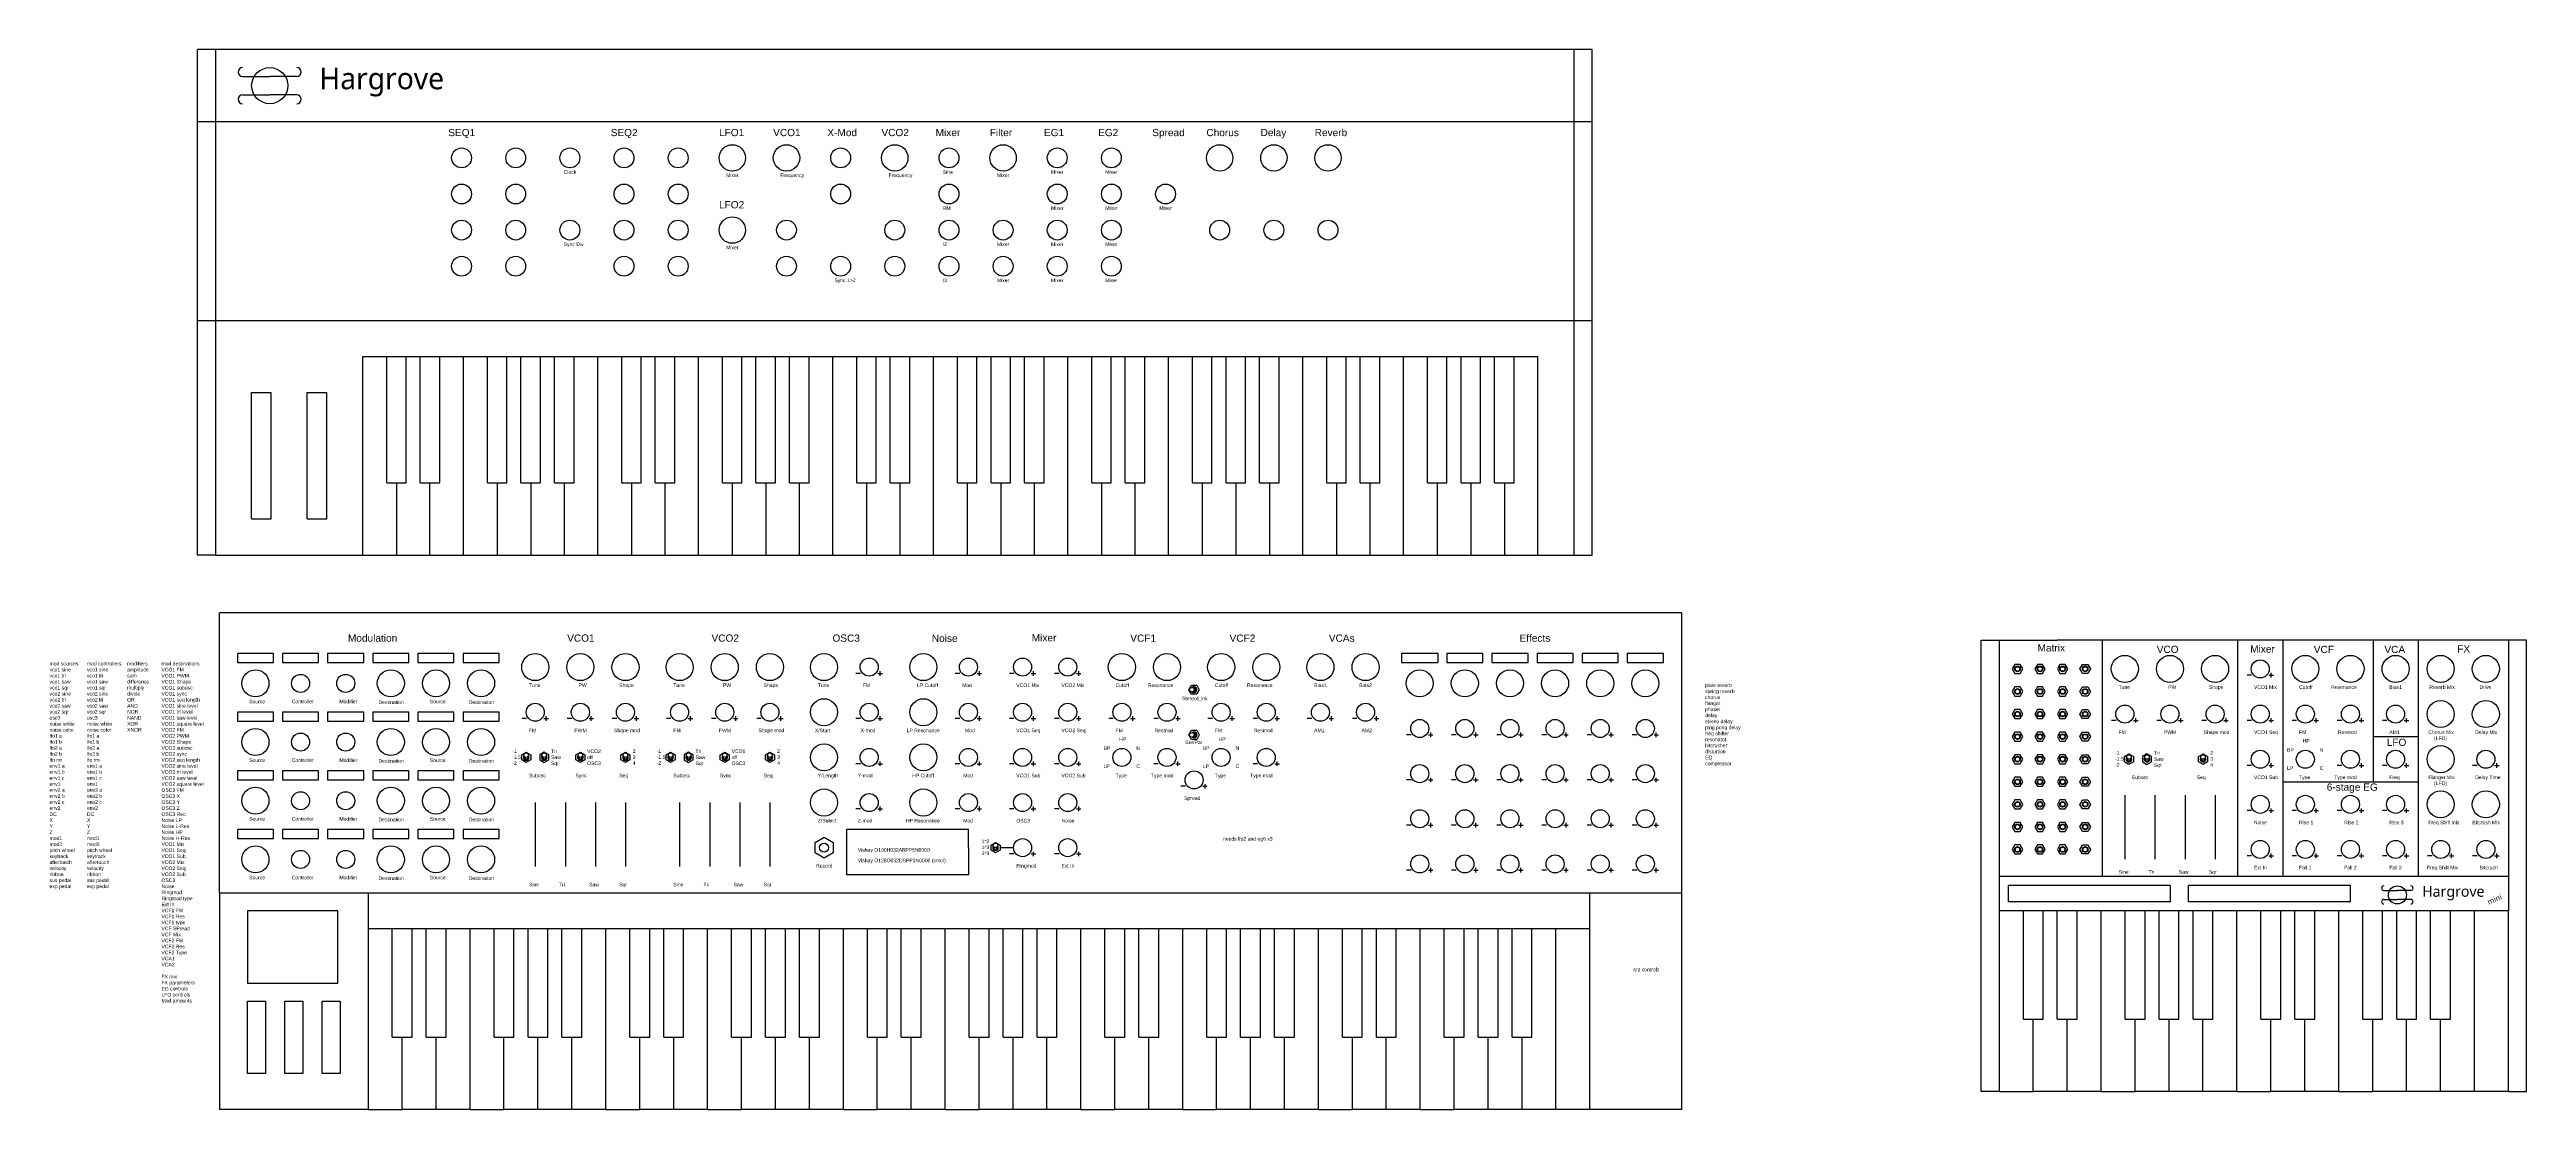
# Model space of a CAD drawing. Header units: inches. Extents: x 3.6 to 72.2, y 4.5 to 33.8.
import ezdxf

# ---------------------------------------------------------------- set-up
doc = ezdxf.new("R2010")
doc.units = ezdxf.units.IN
doc.header["$MEASUREMENT"] = 0
doc.styles.get("Standard").update_dxf_attribs({"font": 'arial.ttf'})

msp = doc.modelspace()

# ---------------------------------------------------------------- linework, layer by layer
for p, q in [((7.68, 19.814), (7.68, 33.814)), ((46.31, 33.814), (7.68, 33.814)), ((8.18, 33.814), (8.18, 19.814)), ((45.81, 19.814), (45.81, 33.814)), ((46.31, 19.814), (46.31, 33.814)), ((8.93, 33.064), (9.18, 33.064)), ((9.18, 33.064), (9.68, 33.064)), ((10.18, 33.064), (9.68, 33.064)), ((10.43, 33.064), (10.18, 33.064)), ((8.93, 32.564), (9.18, 32.564)), ((9.18, 32.564), (9.68, 32.564)), ((10.18, 32.564), (9.68, 32.564)), ((10.43, 32.564), (10.18, 32.564)), ((46.31, 31.814), (7.68, 31.814)), ((7.68, 26.314), (46.31, 26.314)), ((12.26, 19.814), (12.26, 25.314)), ((12.26, 25.314), (18.77, 25.314)), ((12.92, 21.814), (12.92, 25.314)), ((13.46, 21.814), (13.46, 25.314)), ((13.85, 21.814), (13.85, 25.314)), ((14.39, 21.814), (14.39, 25.314)), ((15.05, 19.814), (15.05, 25.314)), ((15.71, 21.814), (15.71, 25.314)), ((16.25, 21.814), (16.25, 25.314)), ((16.64, 21.814), (16.64, 25.314)), ((17.18, 21.814), (17.18, 25.314)), ((17.57, 21.814), (17.57, 25.314)), ((18.11, 21.814), (18.11, 25.314)), ((18.77, 19.814), (18.77, 25.314)), ((18.77, 19.814), (18.77, 25.314)), ((18.77, 25.314), (25.28, 25.314)), ((19.43, 21.814), (19.43, 25.314)), ((19.97, 21.814), (19.97, 25.314)), ((20.36, 21.814), (20.36, 25.314)), ((20.9, 21.814), (20.9, 25.314)), ((21.56, 19.814), (21.56, 25.314)), ((22.22, 21.814), (22.22, 25.314)), ((22.76, 21.814), (22.76, 25.314)), ((23.15, 21.814), (23.15, 25.314)), ((23.69, 21.814), (23.69, 25.314)), ((24.08, 21.814), (24.08, 25.314)), ((24.62, 21.814), (24.62, 25.314)), ((25.28, 19.814), (25.28, 25.314)), ((25.28, 19.814), (25.28, 25.314)), ((25.28, 25.314), (31.79, 25.314)), ((25.94, 21.814), (25.94, 25.314)), ((26.48, 21.814), (26.48, 25.314)), ((26.87, 21.814), (26.87, 25.314)), ((27.41, 21.814), (27.41, 25.314)), ((28.07, 19.814), (28.07, 25.314)), ((28.73, 21.814), (28.73, 25.314)), ((29.27, 21.814), (29.27, 25.314)), ((29.66, 21.814), (29.66, 25.314)), ((30.2, 21.814), (30.2, 25.314)), ((30.59, 21.814), (30.59, 25.314)), ((31.13, 21.814), (31.13, 25.314)), ((31.79, 19.814), (31.79, 25.314)), ((31.79, 19.814), (31.79, 25.314)), ((31.79, 25.314), (38.3, 25.314)), ((32.45, 21.814), (32.45, 25.314)), ((32.99, 21.814), (32.99, 25.314)), ((33.38, 21.814), (33.38, 25.314)), ((33.92, 21.814), (33.92, 25.314)), ((34.58, 19.814), (34.58, 25.314)), ((35.24, 21.814), (35.24, 25.314)), ((35.78, 21.814), (35.78, 25.314)), ((36.17, 21.814), (36.17, 25.314)), ((36.71, 21.814), (36.71, 25.314)), ((37.1, 21.814), (37.1, 25.314)), ((37.64, 21.814), (37.64, 25.314)), ((38.3, 19.814), (38.3, 25.314)), ((38.3, 19.814), (38.3, 25.314)), ((38.3, 25.314), (44.81, 25.314)), ((38.96, 21.814), (38.96, 25.314)), ((39.5, 21.814), (39.5, 25.314)), ((39.89, 21.814), (39.89, 25.314)), ((40.43, 21.814), (40.43, 25.314)), ((41.09, 19.814), (41.09, 25.314)), ((41.75, 21.814), (41.75, 25.314)), ((42.29, 21.814), (42.29, 25.314)), ((42.68, 21.814), (42.68, 25.314)), ((43.22, 21.814), (43.22, 25.314)), ((43.61, 21.814), (43.61, 25.314)), ((44.15, 21.814), (44.15, 25.314)), ((44.81, 19.814), (44.81, 25.314)), ((9.18, 20.814), (9.18, 24.314)), ((9.18, 24.314), (9.72, 24.314)), ((9.72, 20.814), (9.72, 24.314)), ((10.72, 20.814), (10.72, 24.314)), ((10.72, 24.314), (11.26, 24.314)), ((11.26, 20.814), (11.26, 24.314)), ((12.92, 21.814), (13.46, 21.814)), ((13.19, 21.814), (13.19, 19.814)), ((13.85, 21.814), (14.39, 21.814)), ((14.12, 19.814), (14.12, 21.814)), ((15.71, 21.814), (16.25, 21.814)), ((15.98, 21.814), (15.98, 19.814)), ((16.64, 21.814), (17.18, 21.814)), ((16.91, 21.814), (16.91, 19.814)), ((17.57, 21.814), (18.11, 21.814)), ((17.84, 21.814), (17.84, 19.814)), ((19.43, 21.814), (19.97, 21.814)), ((19.7, 21.814), (19.7, 19.814)), ((20.36, 21.814), (20.9, 21.814)), ((20.63, 19.814), (20.63, 21.814)), ((22.22, 21.814), (22.76, 21.814)), ((22.49, 21.814), (22.49, 19.814)), ((23.15, 21.814), (23.69, 21.814)), ((23.42, 21.814), (23.42, 19.814)), ((24.08, 21.814), (24.62, 21.814)), ((24.35, 21.814), (24.35, 19.814)), ((25.94, 21.814), (26.48, 21.814)), ((26.21, 21.814), (26.21, 19.814)), ((26.87, 21.814), (27.41, 21.814)), ((27.14, 19.814), (27.14, 21.814)), ((28.73, 21.814), (29.27, 21.814)), ((29, 21.814), (29, 19.814)), ((29.66, 21.814), (30.2, 21.814)), ((29.93, 21.814), (29.93, 19.814)), ((30.59, 21.814), (31.13, 21.814)), ((30.86, 21.814), (30.86, 19.814)), ((32.45, 21.814), (32.99, 21.814)), ((32.72, 21.814), (32.72, 19.814)), ((33.38, 21.814), (33.92, 21.814)), ((33.65, 19.814), (33.65, 21.814)), ((35.24, 21.814), (35.78, 21.814)), ((35.51, 21.814), (35.51, 19.814)), ((36.17, 21.814), (36.71, 21.814)), ((36.44, 21.814), (36.44, 19.814)), ((37.1, 21.814), (37.64, 21.814)), ((37.37, 21.814), (37.37, 19.814)), ((38.96, 21.814), (39.5, 21.814)), ((39.23, 21.814), (39.23, 19.814)), ((39.89, 21.814), (40.43, 21.814)), ((40.16, 19.814), (40.16, 21.814)), ((41.75, 21.814), (42.29, 21.814)), ((42.02, 21.814), (42.02, 19.814)), ((42.68, 21.814), (43.22, 21.814)), ((42.95, 21.814), (42.95, 19.814)), ((43.61, 21.814), (44.15, 21.814)), ((43.88, 21.814), (43.88, 19.814)), ((9.18, 20.814), (9.72, 20.814)), ((10.72, 20.814), (11.26, 20.814)), ((8.18, 19.814), (7.68, 19.814)), ((8.18, 19.814), (45.81, 19.814)), ((12.26, 19.814), (13.19, 19.814)), ((13.19, 19.814), (14.12, 19.814)), ((14.12, 19.814), (15.05, 19.814)), ((15.05, 19.814), (15.98, 19.814)), ((15.98, 19.814), (16.91, 19.814)), ((16.91, 19.814), (17.84, 19.814)), ((17.84, 19.814), (18.77, 19.814)), ((18.77, 19.814), (19.7, 19.814)), ((19.7, 19.814), (20.63, 19.814)), ((20.63, 19.814), (21.56, 19.814)), ((21.56, 19.814), (22.49, 19.814)), ((22.49, 19.814), (23.42, 19.814)), ((23.42, 19.814), (24.35, 19.814)), ((24.35, 19.814), (25.28, 19.814)), ((25.28, 19.814), (26.21, 19.814)), ((26.21, 19.814), (27.14, 19.814)), ((27.14, 19.814), (28.07, 19.814)), ((28.07, 19.814), (29, 19.814)), ((29, 19.814), (29.93, 19.814)), ((29.93, 19.814), (30.86, 19.814)), ((30.86, 19.814), (31.79, 19.814)), ((31.79, 19.814), (32.72, 19.814)), ((32.72, 19.814), (33.65, 19.814)), ((33.65, 19.814), (34.58, 19.814)), ((34.58, 19.814), (35.51, 19.814)), ((35.51, 19.814), (36.44, 19.814)), ((36.44, 19.814), (37.37, 19.814)), ((37.37, 19.814), (38.3, 19.814)), ((38.3, 19.814), (39.23, 19.814)), ((39.23, 19.814), (40.16, 19.814)), ((40.16, 19.814), (41.09, 19.814)), ((41.09, 19.814), (42.02, 19.814)), ((42.02, 19.814), (42.95, 19.814)), ((42.95, 19.814), (43.88, 19.814)), ((43.88, 19.814), (44.81, 19.814)), ((45.81, 19.814), (46.31, 19.814)), ((48.785, 18.211), (8.285, 18.211)), ((8.285, 10.461), (8.285, 18.211)), ((48.785, 18.211), (48.785, 10.461)), ((57.092, 4.961), (57.092, 17.461)), ((57.092, 17.461), (59.192, 17.461)), ((57.592, 9.961), (57.592, 17.461)), ((71.692, 17.461), (59.192, 17.461)), ((60.442, 17.461), (60.442, 10.911)), ((64.192, 17.461), (64.192, 10.911)), ((65.442, 17.461), (65.442, 10.911)), ((67.942, 17.461), (67.942, 13.536)), ((69.192, 17.461), (69.192, 10.911)), ((71.692, 17.461), (71.692, 10.911)), ((72.192, 17.461), (71.692, 17.461)), ((72.192, 4.961), (72.192, 17.461)), ((9.785, 17.086), (8.785, 17.086)), ((8.785, 17.086), (8.785, 16.836)), ((8.785, 16.836), (9.785, 16.836)), ((9.785, 16.836), (9.785, 17.086)), ((11.035, 17.086), (10.035, 17.086)), ((10.035, 17.086), (10.035, 16.836)), ((10.035, 16.836), (11.035, 16.836)), ((11.035, 16.836), (11.035, 17.086)), ((12.285, 17.086), (11.285, 17.086)), ((11.285, 17.086), (11.285, 16.836)), ((11.285, 16.836), (12.285, 16.836)), ((12.285, 16.836), (12.285, 17.086)), ((13.535, 17.086), (12.535, 17.086)), ((12.535, 17.086), (12.535, 16.836)), ((12.535, 16.836), (13.535, 16.836)), ((13.535, 16.836), (13.535, 17.086)), ((14.785, 17.086), (13.785, 17.086)), ((13.785, 17.086), (13.785, 16.836)), ((13.785, 16.836), (14.785, 16.836)), ((14.785, 16.836), (14.785, 17.086)), ((16.035, 17.086), (15.035, 17.086)), ((15.035, 17.086), (15.035, 16.836)), ((15.035, 16.836), (16.035, 16.836)), ((16.035, 16.836), (16.035, 17.086)), ((26.045, 16.536), (25.92, 16.536)), ((26.526, 16.536), (26.651, 16.536)), ((26.589, 16.474), (26.589, 16.599)), ((28.795, 16.536), (28.67, 16.536)), ((29.276, 16.536), (29.401, 16.536)), ((29.339, 16.474), (29.339, 16.599)), ((30.295, 16.536), (30.17, 16.536)), ((30.776, 16.536), (30.901, 16.536)), ((30.839, 16.474), (30.839, 16.599)), ((31.545, 16.536), (31.42, 16.536)), ((32.026, 16.536), (32.151, 16.536)), ((32.089, 16.474), (32.089, 16.599)), ((42.035, 17.086), (41.035, 17.086)), ((41.035, 17.086), (41.035, 16.836)), ((41.035, 16.836), (42.035, 16.836)), ((42.035, 17.086), (42.035, 16.836)), ((43.285, 17.086), (42.285, 17.086)), ((42.285, 17.086), (42.285, 16.836)), ((42.285, 16.836), (43.285, 16.836)), ((43.285, 16.836), (43.285, 17.086)), ((44.535, 17.086), (43.535, 17.086)), ((43.535, 17.086), (43.535, 16.836)), ((43.535, 16.836), (44.535, 16.836)), ((44.535, 16.836), (44.535, 17.086)), ((45.785, 17.086), (44.785, 17.086)), ((44.785, 17.086), (44.785, 16.836)), ((44.785, 16.836), (45.785, 16.836)), ((45.785, 16.836), (45.785, 17.086)), ((47.035, 17.086), (46.035, 17.086)), ((46.035, 17.086), (46.035, 16.836)), ((46.035, 16.836), (47.035, 16.836)), ((47.035, 16.836), (47.035, 17.086)), ((48.285, 17.086), (47.285, 17.086)), ((47.285, 17.086), (47.285, 16.836)), ((47.285, 16.836), (48.285, 16.836)), ((48.285, 16.836), (48.285, 17.086)), ((64.576, 16.486), (64.451, 16.486)), ((65.058, 16.486), (65.183, 16.486)), ((65.12, 16.424), (65.12, 16.549)), ((35.285, 16.133), (35.252, 16.141)), ((35.285, 16.039), (35.252, 16.031)), ((9.785, 15.461), (8.785, 15.461)), ((8.785, 15.461), (8.785, 15.211)), ((8.785, 15.211), (9.785, 15.211)), ((9.785, 15.211), (9.785, 15.461)), ((11.035, 15.461), (10.035, 15.461)), ((10.035, 15.461), (10.035, 15.211)), ((10.035, 15.211), (11.035, 15.211)), ((11.035, 15.211), (11.035, 15.461)), ((12.285, 15.461), (11.285, 15.461)), ((11.285, 15.461), (11.285, 15.211)), ((11.285, 15.211), (12.285, 15.211)), ((12.285, 15.211), (12.285, 15.461)), ((13.535, 15.461), (12.535, 15.461)), ((12.535, 15.461), (12.535, 15.211)), ((12.535, 15.211), (13.535, 15.211)), ((13.535, 15.211), (13.535, 15.461)), ((14.785, 15.461), (13.785, 15.461)), ((13.785, 15.461), (13.785, 15.211)), ((13.785, 15.211), (14.785, 15.211)), ((14.785, 15.211), (14.785, 15.461)), ((16.035, 15.461), (15.035, 15.461)), ((15.035, 15.461), (15.035, 15.211)), ((15.035, 15.211), (16.035, 15.211)), ((16.035, 15.211), (16.035, 15.461)), ((16.795, 15.286), (16.67, 15.286)), ((17.276, 15.286), (17.401, 15.286)), ((17.339, 15.224), (17.339, 15.349)), ((18.045, 15.286), (17.92, 15.286)), ((18.526, 15.286), (18.651, 15.286)), ((18.589, 15.224), (18.589, 15.349)), ((19.295, 15.286), (19.17, 15.286)), ((19.776, 15.286), (19.901, 15.286)), ((19.839, 15.224), (19.839, 15.349)), ((20.795, 15.286), (20.67, 15.286)), ((21.276, 15.286), (21.401, 15.286)), ((21.339, 15.224), (21.339, 15.349)), ((22.045, 15.286), (21.92, 15.286)), ((22.526, 15.286), (22.651, 15.286)), ((22.589, 15.224), (22.589, 15.349)), ((23.295, 15.286), (23.17, 15.286)), ((23.776, 15.286), (23.901, 15.286)), ((23.839, 15.224), (23.839, 15.349)), ((26.045, 15.286), (25.92, 15.286)), ((26.526, 15.286), (26.651, 15.286)), ((26.589, 15.224), (26.589, 15.349)), ((28.795, 15.286), (28.67, 15.286)), ((29.276, 15.286), (29.401, 15.286)), ((29.339, 15.224), (29.339, 15.349)), ((30.295, 15.286), (30.17, 15.286)), ((30.776, 15.286), (30.901, 15.286)), ((30.839, 15.224), (30.839, 15.349)), ((31.545, 15.286), (31.42, 15.286)), ((32.026, 15.286), (32.151, 15.286)), ((32.089, 15.224), (32.089, 15.349)), ((33.045, 15.286), (32.92, 15.286)), ((33.526, 15.286), (33.651, 15.286)), ((33.589, 15.224), (33.589, 15.349)), ((34.295, 15.286), (34.17, 15.286)), ((34.776, 15.286), (34.901, 15.286)), ((34.839, 15.224), (34.839, 15.349)), ((35.795, 15.286), (35.67, 15.286)), ((36.276, 15.286), (36.401, 15.286)), ((36.339, 15.224), (36.339, 15.349)), ((37.045, 15.286), (36.92, 15.286)), ((37.526, 15.286), (37.651, 15.286)), ((37.589, 15.224), (37.589, 15.349)), ((38.545, 15.286), (38.42, 15.286)), ((39.026, 15.286), (39.151, 15.286)), ((39.089, 15.224), (39.089, 15.349)), ((39.795, 15.286), (39.67, 15.286)), ((40.276, 15.286), (40.401, 15.286)), ((40.339, 15.224), (40.339, 15.349)), ((60.826, 15.236), (60.701, 15.236)), ((61.308, 15.236), (61.433, 15.236)), ((61.37, 15.174), (61.37, 15.299)), ((62.076, 15.236), (61.951, 15.236)), ((62.558, 15.236), (62.683, 15.236)), ((62.62, 15.174), (62.62, 15.299)), ((63.326, 15.236), (63.201, 15.236)), ((63.808, 15.236), (63.933, 15.236)), ((63.87, 15.174), (63.87, 15.299)), ((64.576, 15.236), (64.451, 15.236)), ((65.058, 15.236), (65.183, 15.236)), ((65.12, 15.174), (65.12, 15.299)), ((65.826, 15.236), (65.701, 15.236)), ((66.308, 15.236), (66.433, 15.236)), ((66.37, 15.174), (66.37, 15.299)), ((67.076, 15.236), (66.951, 15.236)), ((67.558, 15.236), (67.683, 15.236)), ((67.62, 15.174), (67.62, 15.299)), ((68.326, 15.236), (68.201, 15.236)), ((68.808, 15.236), (68.933, 15.236)), ((68.87, 15.174), (68.87, 15.299)), ((35.285, 14.883), (35.252, 14.891)), ((35.285, 14.789), (35.252, 14.781)), ((41.295, 14.836), (41.17, 14.836)), ((41.776, 14.836), (41.901, 14.836)), ((41.839, 14.774), (41.839, 14.899)), ((42.545, 14.836), (42.42, 14.836)), ((43.026, 14.836), (43.151, 14.836)), ((43.089, 14.774), (43.089, 14.899)), ((43.795, 14.836), (43.67, 14.836)), ((44.276, 14.836), (44.401, 14.836)), ((44.339, 14.774), (44.339, 14.899)), ((45.045, 14.836), (44.92, 14.836)), ((45.526, 14.836), (45.651, 14.836)), ((45.589, 14.774), (45.589, 14.899)), ((46.295, 14.836), (46.17, 14.836)), ((46.776, 14.836), (46.901, 14.836)), ((46.839, 14.774), (46.839, 14.899)), ((47.545, 14.836), (47.42, 14.836)), ((48.026, 14.836), (48.151, 14.836)), ((48.089, 14.774), (48.089, 14.899)), ((67.942, 14.786), (69.192, 14.786)), ((9.785, 13.836), (8.785, 13.836)), ((8.785, 13.836), (8.785, 13.586)), ((9.785, 13.586), (9.785, 13.836)), ((11.035, 13.836), (10.035, 13.836)), ((10.035, 13.836), (10.035, 13.586)), ((11.035, 13.586), (11.035, 13.836)), ((12.285, 13.836), (11.285, 13.836)), ((11.285, 13.836), (11.285, 13.586)), ((12.285, 13.586), (12.285, 13.836)), ((13.535, 13.836), (12.535, 13.836)), ((12.535, 13.836), (12.535, 13.586)), ((13.535, 13.586), (13.535, 13.836)), ((14.785, 13.836), (13.785, 13.836)), ((13.785, 13.836), (13.785, 13.586)), ((14.785, 13.586), (14.785, 13.836)), ((16.035, 13.836), (15.035, 13.836)), ((15.035, 13.836), (15.035, 13.586)), ((16.035, 13.586), (16.035, 13.836)), ((16.739, 14.211), (16.73, 14.244)), ((16.832, 14.211), (16.841, 14.244)), ((17.239, 14.211), (17.23, 14.244)), ((17.332, 14.211), (17.341, 14.244)), ((18.239, 14.211), (18.23, 14.244)), ((18.332, 14.211), (18.341, 14.244)), ((19.489, 14.211), (19.48, 14.244)), ((19.582, 14.211), (19.591, 14.244)), ((20.739, 14.211), (20.73, 14.244)), ((20.832, 14.211), (20.841, 14.244)), ((21.239, 14.211), (21.23, 14.244)), ((21.332, 14.211), (21.341, 14.244)), ((22.239, 14.211), (22.23, 14.244)), ((22.332, 14.211), (22.341, 14.244)), ((23.489, 14.211), (23.48, 14.244)), ((23.582, 14.211), (23.591, 14.244)), ((26.045, 14.036), (25.92, 14.036)), ((26.526, 14.036), (26.651, 14.036)), ((26.589, 13.974), (26.589, 14.099)), ((28.795, 14.036), (28.67, 14.036)), ((29.276, 14.036), (29.401, 14.036)), ((29.339, 13.974), (29.339, 14.099)), ((30.295, 14.036), (30.17, 14.036)), ((30.776, 14.036), (30.901, 14.036)), ((30.839, 13.974), (30.839, 14.099)), ((31.545, 14.036), (31.42, 14.036)), ((32.026, 14.036), (32.151, 14.036)), ((32.089, 13.974), (32.089, 14.099)), ((34.295, 14.036), (34.17, 14.036)), ((34.776, 14.036), (34.901, 14.036)), ((34.839, 13.974), (34.839, 14.099)), ((37.045, 14.036), (36.92, 14.036)), ((37.526, 14.036), (37.651, 14.036)), ((37.589, 13.974), (37.589, 14.099)), ((61.134, 14.161), (61.126, 14.194)), ((61.228, 14.161), (61.236, 14.194)), ((61.634, 14.161), (61.626, 14.194)), ((61.728, 14.161), (61.736, 14.194)), ((63.186, 14.161), (63.178, 14.194)), ((63.28, 14.161), (63.288, 14.194)), ((64.576, 13.986), (64.451, 13.986)), ((65.058, 13.986), (65.183, 13.986)), ((65.12, 13.924), (65.12, 14.049)), ((67.076, 13.986), (66.951, 13.986)), ((67.558, 13.986), (67.683, 13.986)), ((67.62, 13.924), (67.62, 14.049)), ((68.326, 13.986), (68.201, 13.986)), ((68.808, 13.986), (68.933, 13.986)), ((68.87, 13.924), (68.87, 14.049)), ((70.826, 13.986), (70.701, 13.986)), ((71.308, 13.986), (71.433, 13.986)), ((71.37, 13.924), (71.37, 14.049)), ((8.785, 13.586), (9.785, 13.586)), ((10.035, 13.586), (11.035, 13.586)), ((11.285, 13.586), (12.285, 13.586)), ((12.535, 13.586), (13.535, 13.586)), ((13.785, 13.586), (14.785, 13.586)), ((15.035, 13.586), (16.035, 13.586)), ((35.045, 13.411), (34.92, 13.411)), ((35.526, 13.411), (35.651, 13.411)), ((35.589, 13.349), (35.589, 13.474)), ((41.295, 13.586), (41.17, 13.586)), ((41.776, 13.586), (41.901, 13.586)), ((41.839, 13.524), (41.839, 13.649)), ((42.545, 13.586), (42.42, 13.586)), ((43.026, 13.586), (43.151, 13.586)), ((43.089, 13.524), (43.089, 13.649)), ((43.795, 13.586), (43.67, 13.586)), ((44.276, 13.586), (44.401, 13.586)), ((44.339, 13.524), (44.339, 13.649)), ((45.045, 13.586), (44.92, 13.586)), ((45.526, 13.586), (45.651, 13.586)), ((45.589, 13.524), (45.589, 13.649)), ((46.295, 13.586), (46.17, 13.586)), ((46.776, 13.586), (46.901, 13.586)), ((46.839, 13.524), (46.839, 13.649)), ((47.545, 13.586), (47.42, 13.586)), ((48.026, 13.586), (48.151, 13.586)), ((48.089, 13.524), (48.089, 13.649)), ((61.067, 13.161), (61.067, 11.391)), ((61.9, 13.161), (61.9, 11.391)), ((62.734, 13.161), (62.734, 11.391)), ((63.567, 13.161), (63.567, 11.391)), ((65.442, 13.536), (69.192, 13.536)), ((17.035, 12.961), (17.035, 11.191)), ((17.869, 12.961), (17.869, 11.191)), ((18.702, 12.961), (18.702, 11.191)), ((19.535, 12.961), (19.535, 11.191)), ((21.035, 12.961), (21.035, 11.191)), ((21.869, 12.961), (21.869, 11.191)), ((22.702, 12.961), (22.702, 11.191)), ((23.535, 12.961), (23.535, 11.191)), ((26.045, 12.786), (25.92, 12.786)), ((26.526, 12.786), (26.651, 12.786)), ((26.589, 12.724), (26.589, 12.849)), ((28.795, 12.786), (28.67, 12.786)), ((29.276, 12.786), (29.401, 12.786)), ((29.339, 12.724), (29.339, 12.849)), ((30.295, 12.786), (30.17, 12.786)), ((30.776, 12.786), (30.901, 12.786)), ((30.839, 12.724), (30.839, 12.849)), ((31.545, 12.786), (31.42, 12.786)), ((32.026, 12.786), (32.151, 12.786)), ((32.089, 12.724), (32.089, 12.849)), ((41.839, 12.274), (41.839, 12.399)), ((43.089, 12.274), (43.089, 12.399)), ((44.339, 12.274), (44.339, 12.399)), ((45.589, 12.274), (45.589, 12.399)), ((46.839, 12.274), (46.839, 12.399)), ((48.089, 12.274), (48.089, 12.399)), ((64.576, 12.736), (64.451, 12.736)), ((65.058, 12.736), (65.183, 12.736)), ((65.12, 12.674), (65.12, 12.799)), ((65.826, 12.736), (65.701, 12.736)), ((66.308, 12.736), (66.433, 12.736)), ((66.37, 12.674), (66.37, 12.799)), ((67.076, 12.736), (66.951, 12.736)), ((67.558, 12.736), (67.683, 12.736)), ((67.62, 12.674), (67.62, 12.799)), ((68.326, 12.736), (68.201, 12.736)), ((68.808, 12.736), (68.933, 12.736)), ((68.87, 12.674), (68.87, 12.799)), ((9.785, 12.211), (8.785, 12.211)), ((8.785, 12.211), (8.785, 11.961)), ((8.785, 11.961), (9.785, 11.961)), ((9.785, 11.961), (9.785, 12.211)), ((11.035, 12.211), (10.035, 12.211)), ((10.035, 12.211), (10.035, 11.961)), ((10.035, 11.961), (11.035, 11.961)), ((11.035, 11.961), (11.035, 12.211)), ((12.285, 12.211), (11.285, 12.211)), ((11.285, 12.211), (11.285, 11.961)), ((11.285, 11.961), (12.285, 11.961)), ((12.285, 11.961), (12.285, 12.211)), ((13.535, 12.211), (12.535, 12.211)), ((12.535, 12.211), (12.535, 11.961)), ((12.535, 11.961), (13.535, 11.961)), ((13.535, 11.961), (13.535, 12.211)), ((14.785, 12.211), (13.785, 12.211)), ((13.785, 12.211), (13.785, 11.961)), ((13.785, 11.961), (14.785, 11.961)), ((14.785, 11.961), (14.785, 12.211)), ((16.035, 12.211), (15.035, 12.211)), ((15.035, 12.211), (15.035, 11.961)), ((15.035, 11.961), (16.035, 11.961)), ((16.035, 11.961), (16.035, 12.211)), ((29.035, 12.211), (25.66, 12.211)), ((25.66, 12.211), (25.66, 10.961)), ((29.035, 11.711), (29.035, 12.211)), ((29.035, 11.711), (29.035, 10.961)), ((29.739, 11.711), (29.73, 11.744)), ((29.832, 11.711), (29.841, 11.744)), ((29.91, 11.711), (30.285, 11.711)), ((41.295, 12.336), (41.17, 12.336)), ((41.776, 12.336), (41.901, 12.336)), ((42.545, 12.336), (42.42, 12.336)), ((43.026, 12.336), (43.151, 12.336)), ((43.795, 12.336), (43.67, 12.336)), ((44.276, 12.336), (44.401, 12.336)), ((45.045, 12.336), (44.92, 12.336)), ((45.526, 12.336), (45.651, 12.336)), ((46.295, 12.336), (46.17, 12.336)), ((46.776, 12.336), (46.901, 12.336)), ((47.545, 12.336), (47.42, 12.336)), ((48.026, 12.336), (48.151, 12.336)), ((30.295, 11.536), (30.17, 11.536)), ((30.776, 11.536), (30.901, 11.536)), ((30.839, 11.474), (30.839, 11.599)), ((31.545, 11.536), (31.42, 11.536)), ((32.026, 11.536), (32.151, 11.536)), ((32.089, 11.474), (32.089, 11.599)), ((41.295, 11.086), (41.17, 11.086)), ((41.776, 11.086), (41.901, 11.086)), ((41.839, 11.024), (41.839, 11.149)), ((42.545, 11.086), (42.42, 11.086)), ((43.026, 11.086), (43.151, 11.086)), ((43.089, 11.024), (43.089, 11.149)), ((43.795, 11.086), (43.67, 11.086)), ((44.276, 11.086), (44.401, 11.086)), ((44.339, 11.024), (44.339, 11.149)), ((45.045, 11.086), (44.92, 11.086)), ((45.526, 11.086), (45.651, 11.086)), ((45.589, 11.024), (45.589, 11.149)), ((46.295, 11.086), (46.17, 11.086)), ((46.776, 11.086), (46.901, 11.086)), ((46.839, 11.024), (46.839, 11.149)), ((47.545, 11.086), (47.42, 11.086)), ((48.026, 11.086), (48.151, 11.086)), ((48.089, 11.024), (48.089, 11.149)), ((64.576, 11.486), (64.451, 11.486)), ((65.058, 11.486), (65.183, 11.486)), ((65.12, 11.424), (65.12, 11.549)), ((65.826, 11.486), (65.701, 11.486)), ((66.308, 11.486), (66.433, 11.486)), ((66.37, 11.424), (66.37, 11.549)), ((67.076, 11.486), (66.951, 11.486)), ((67.558, 11.486), (67.683, 11.486)), ((67.62, 11.424), (67.62, 11.549)), ((68.326, 11.486), (68.201, 11.486)), ((68.808, 11.486), (68.933, 11.486)), ((68.87, 11.424), (68.87, 11.549)), ((69.576, 11.486), (69.451, 11.486)), ((70.058, 11.486), (70.183, 11.486)), ((70.12, 11.424), (70.12, 11.549)), ((70.826, 11.486), (70.701, 11.486)), ((71.308, 11.486), (71.433, 11.486)), ((71.37, 11.424), (71.37, 11.549)), ((8.285, 10.461), (48.785, 10.461)), ((8.285, 10.461), (8.285, 4.461)), ((12.41, 10.461), (12.41, 4.461)), ((29.035, 10.961), (25.66, 10.961)), ((46.25, 9.461), (46.25, 10.461)), ((48.785, 10.461), (48.785, 4.461)), ((71.692, 10.911), (57.592, 10.911)), ((57.842, 10.211), (57.842, 10.661)), ((62.331, 10.661), (57.842, 10.661)), ((62.331, 10.211), (62.331, 10.661)), ((67.321, 10.661), (62.831, 10.661)), ((62.831, 10.211), (62.831, 10.661)), ((67.321, 10.211), (67.321, 10.661)), ((68.241, 10.526), (68.366, 10.526)), ((68.366, 10.526), (68.616, 10.526)), ((68.866, 10.526), (68.616, 10.526)), ((68.991, 10.526), (68.866, 10.526)), ((71.692, 10.911), (71.692, 9.961)), ((11.567, 9.961), (9.067, 9.961)), ((9.067, 9.961), (9.067, 7.961)), ((11.567, 7.961), (11.567, 9.961)), ((57.592, 4.961), (57.592, 9.961)), ((71.692, 9.961), (57.592, 9.961)), ((62.331, 10.211), (57.842, 10.211)), ((58.257, 6.961), (58.257, 9.961)), ((58.807, 6.961), (58.807, 9.961)), ((59.197, 6.961), (59.197, 9.961)), ((59.747, 6.961), (59.747, 9.961)), ((60.412, 4.961), (60.412, 9.961)), ((61.077, 6.961), (61.077, 9.961)), ((61.627, 6.961), (61.627, 9.961)), ((62.017, 6.961), (62.017, 9.961)), ((62.567, 6.961), (62.567, 9.961)), ((67.321, 10.211), (62.831, 10.211)), ((62.957, 6.961), (62.957, 9.961)), ((63.507, 6.961), (63.507, 9.961)), ((64.172, 4.961), (64.172, 9.961)), ((64.837, 6.961), (64.837, 9.961)), ((65.387, 6.961), (65.387, 9.961)), ((65.777, 6.961), (65.777, 9.961)), ((66.327, 6.961), (66.327, 9.961)), ((66.992, 4.961), (66.992, 9.961)), ((67.657, 6.961), (67.657, 9.961)), ((68.207, 6.961), (68.207, 9.961)), ((68.241, 10.276), (68.366, 10.276)), ((68.366, 10.276), (68.616, 10.276)), ((68.597, 6.961), (68.597, 9.961)), ((68.866, 10.276), (68.616, 10.276)), ((68.991, 10.276), (68.866, 10.276)), ((69.147, 6.961), (69.147, 9.961)), ((69.537, 6.961), (69.537, 9.961)), ((70.087, 6.961), (70.087, 9.961)), ((70.752, 4.961), (70.752, 9.961)), ((71.692, 4.961), (71.692, 9.961)), ((46.25, 9.461), (12.41, 9.461)), ((13.075, 6.461), (13.075, 9.461)), ((13.625, 6.461), (13.625, 9.461)), ((14.015, 6.461), (14.015, 9.461)), ((14.565, 6.461), (14.565, 9.461)), ((15.23, 4.461), (15.23, 9.461)), ((15.895, 6.461), (15.895, 9.461)), ((16.445, 6.461), (16.445, 9.461)), ((16.835, 6.461), (16.835, 9.461)), ((17.385, 6.461), (17.385, 9.461)), ((17.775, 6.461), (17.775, 9.461)), ((18.325, 6.461), (18.325, 9.461)), ((18.99, 4.461), (18.99, 9.461)), ((19.655, 6.461), (19.655, 9.461)), ((20.205, 6.461), (20.205, 9.461)), ((20.595, 6.461), (20.595, 9.461)), ((21.145, 6.461), (21.145, 9.461)), ((21.81, 4.461), (21.81, 9.461)), ((22.475, 6.461), (22.475, 9.461)), ((23.025, 6.461), (23.025, 9.461)), ((23.415, 6.461), (23.415, 9.461)), ((23.965, 6.461), (23.965, 9.461)), ((24.355, 6.461), (24.355, 9.461)), ((24.905, 6.461), (24.905, 9.461)), ((25.57, 4.461), (25.57, 9.461)), ((26.235, 6.461), (26.235, 9.461)), ((26.785, 6.461), (26.785, 9.461)), ((27.175, 6.461), (27.175, 9.461)), ((27.725, 6.461), (27.725, 9.461)), ((28.39, 4.461), (28.39, 9.461)), ((29.055, 6.461), (29.055, 9.461)), ((29.605, 6.461), (29.605, 9.461)), ((29.995, 6.461), (29.995, 9.461)), ((30.545, 6.461), (30.545, 9.461)), ((30.935, 6.461), (30.935, 9.461)), ((31.485, 6.461), (31.485, 9.461)), ((32.15, 4.461), (32.15, 9.461)), ((32.815, 6.461), (32.815, 9.461)), ((33.365, 6.461), (33.365, 9.461)), ((33.755, 6.461), (33.755, 9.461)), ((34.305, 6.461), (34.305, 9.461)), ((34.97, 4.461), (34.97, 9.461)), ((35.635, 6.461), (35.635, 9.461)), ((36.185, 6.461), (36.185, 9.461)), ((36.575, 6.461), (36.575, 9.461)), ((37.125, 6.461), (37.125, 9.461)), ((37.515, 6.461), (37.515, 9.461)), ((38.065, 6.461), (38.065, 9.461)), ((38.73, 4.461), (38.73, 9.461)), ((39.395, 6.461), (39.395, 9.461)), ((39.945, 6.461), (39.945, 9.461)), ((40.335, 6.461), (40.335, 9.461)), ((40.885, 6.461), (40.885, 9.461)), ((41.55, 4.461), (41.55, 9.461)), ((42.215, 6.461), (42.215, 9.461)), ((42.765, 6.461), (42.765, 9.461)), ((43.155, 6.461), (43.155, 9.461)), ((43.705, 6.461), (43.705, 9.461)), ((44.095, 6.461), (44.095, 9.461)), ((44.645, 6.461), (44.645, 9.461)), ((45.31, 4.461), (45.31, 9.461)), ((46.25, 4.461), (46.25, 9.461)), ((9.067, 7.961), (11.567, 7.961)), ((9.067, 5.461), (9.067, 7.461)), ((9.067, 7.461), (9.567, 7.461)), ((9.567, 7.461), (9.567, 5.461)), ((10.098, 5.461), (10.098, 7.461)), ((10.098, 7.461), (10.598, 7.461)), ((10.598, 7.461), (10.598, 5.461)), ((11.129, 5.461), (11.129, 7.461)), ((11.129, 7.461), (11.629, 7.461)), ((11.629, 7.461), (11.629, 5.461)), ((58.257, 6.961), (58.807, 6.961)), ((58.532, 4.961), (58.532, 6.961)), ((59.197, 6.961), (59.747, 6.961)), ((59.472, 4.961), (59.472, 6.961)), ((61.077, 6.961), (61.627, 6.961)), ((61.352, 4.961), (61.352, 6.961)), ((62.017, 6.961), (62.567, 6.961)), ((62.292, 4.961), (62.292, 6.961)), ((62.957, 6.961), (63.507, 6.961)), ((63.232, 4.961), (63.232, 6.961)), ((64.837, 6.961), (65.387, 6.961)), ((65.112, 4.961), (65.112, 6.961)), ((65.777, 6.961), (66.327, 6.961)), ((66.052, 4.961), (66.052, 6.961)), ((67.657, 6.961), (68.207, 6.961)), ((67.932, 4.961), (67.932, 6.961)), ((68.597, 6.961), (69.147, 6.961)), ((68.872, 4.961), (68.872, 6.961)), ((69.537, 6.961), (70.087, 6.961)), ((69.812, 4.961), (69.812, 6.961)), ((13.075, 6.461), (13.625, 6.461)), ((13.35, 4.461), (13.35, 6.461)), ((14.015, 6.461), (14.565, 6.461)), ((14.29, 4.461), (14.29, 6.461)), ((15.895, 6.461), (16.445, 6.461)), ((16.17, 4.461), (16.17, 6.461)), ((16.835, 6.461), (17.385, 6.461)), ((17.11, 4.461), (17.11, 6.461)), ((17.775, 6.461), (18.325, 6.461)), ((18.05, 4.461), (18.05, 6.461)), ((19.655, 6.461), (20.205, 6.461)), ((19.93, 4.461), (19.93, 6.461)), ((20.595, 6.461), (21.145, 6.461)), ((20.87, 4.461), (20.87, 6.461)), ((22.475, 6.461), (23.025, 6.461)), ((22.75, 4.461), (22.75, 6.461)), ((23.415, 6.461), (23.965, 6.461)), ((23.69, 4.461), (23.69, 6.461)), ((24.355, 6.461), (24.905, 6.461)), ((24.63, 4.461), (24.63, 6.461)), ((26.235, 6.461), (26.785, 6.461)), ((26.51, 4.461), (26.51, 6.461)), ((27.175, 6.461), (27.725, 6.461)), ((27.45, 4.461), (27.45, 6.461)), ((29.055, 6.461), (29.605, 6.461)), ((29.33, 4.461), (29.33, 6.461)), ((29.995, 6.461), (30.545, 6.461)), ((30.27, 4.461), (30.27, 6.461)), ((30.935, 6.461), (31.485, 6.461)), ((31.21, 4.461), (31.21, 6.461)), ((32.815, 6.461), (33.365, 6.461)), ((33.09, 4.461), (33.09, 6.461)), ((33.755, 6.461), (34.305, 6.461)), ((34.03, 4.461), (34.03, 6.461)), ((35.635, 6.461), (36.185, 6.461)), ((35.91, 4.461), (35.91, 6.461)), ((36.575, 6.461), (37.125, 6.461)), ((36.85, 4.461), (36.85, 6.461)), ((37.515, 6.461), (38.065, 6.461)), ((37.79, 4.461), (37.79, 6.461)), ((39.395, 6.461), (39.945, 6.461)), ((39.67, 4.461), (39.67, 6.461)), ((40.335, 6.461), (40.885, 6.461)), ((40.61, 4.461), (40.61, 6.461)), ((42.215, 6.461), (42.765, 6.461)), ((42.49, 4.461), (42.49, 6.461)), ((43.155, 6.461), (43.705, 6.461)), ((43.43, 4.461), (43.43, 6.461)), ((44.095, 6.461), (44.645, 6.461)), ((44.37, 4.461), (44.37, 6.461)), ((9.567, 5.461), (9.067, 5.461)), ((10.598, 5.461), (10.098, 5.461)), ((11.629, 5.461), (11.129, 5.461)), ((57.592, 4.961), (57.092, 4.961)), ((57.592, 4.961), (58.532, 4.961)), ((59.472, 4.961), (58.532, 4.961)), ((60.412, 4.961), (59.472, 4.961)), ((60.412, 4.961), (61.352, 4.961)), ((62.292, 4.961), (61.352, 4.961)), ((63.232, 4.961), (62.292, 4.961)), ((64.172, 4.961), (63.232, 4.961)), ((64.172, 4.961), (65.112, 4.961)), ((66.052, 4.961), (65.112, 4.961)), ((66.992, 4.961), (66.052, 4.961)), ((66.992, 4.961), (67.932, 4.961)), ((68.872, 4.961), (67.932, 4.961)), ((69.812, 4.961), (68.872, 4.961)), ((70.752, 4.961), (69.812, 4.961)), ((71.692, 4.961), (70.752, 4.961)), ((71.692, 4.961), (72.192, 4.961)), ((12.41, 4.461), (8.285, 4.461)), ((12.41, 4.461), (13.35, 4.461)), ((14.29, 4.461), (13.35, 4.461)), ((15.23, 4.461), (14.29, 4.461)), ((15.23, 4.461), (16.17, 4.461)), ((17.11, 4.461), (16.17, 4.461)), ((18.05, 4.461), (17.11, 4.461)), ((18.99, 4.461), (18.05, 4.461)), ((18.99, 4.461), (19.93, 4.461)), ((20.87, 4.461), (19.93, 4.461)), ((21.81, 4.461), (20.87, 4.461)), ((21.81, 4.461), (22.75, 4.461)), ((23.69, 4.461), (22.75, 4.461)), ((24.63, 4.461), (23.69, 4.461)), ((25.57, 4.461), (24.63, 4.461)), ((25.57, 4.461), (26.51, 4.461)), ((27.45, 4.461), (26.51, 4.461)), ((28.39, 4.461), (27.45, 4.461)), ((28.39, 4.461), (29.33, 4.461)), ((30.27, 4.461), (29.33, 4.461)), ((31.21, 4.461), (30.27, 4.461)), ((32.15, 4.461), (31.21, 4.461)), ((32.15, 4.461), (33.09, 4.461)), ((34.03, 4.461), (33.09, 4.461)), ((34.97, 4.461), (34.03, 4.461)), ((34.97, 4.461), (35.91, 4.461)), ((36.85, 4.461), (35.91, 4.461)), ((37.79, 4.461), (36.85, 4.461)), ((38.73, 4.461), (37.79, 4.461)), ((38.73, 4.461), (39.67, 4.461)), ((40.61, 4.461), (39.67, 4.461)), ((41.55, 4.461), (40.61, 4.461)), ((41.55, 4.461), (42.49, 4.461)), ((43.43, 4.461), (42.49, 4.461)), ((44.37, 4.461), (43.43, 4.461)), ((45.31, 4.461), (44.37, 4.461)), ((46.25, 4.461), (45.31, 4.461)), ((48.785, 4.461), (46.25, 4.461))]:
    msp.add_line(p, q)
for points in [[(58.021, 16.786), (57.948, 16.661), (58.021, 16.536), (58.165, 16.536), (58.237, 16.661), (58.165, 16.786)], [(58.646, 16.786), (58.573, 16.661), (58.646, 16.536), (58.79, 16.536), (58.862, 16.661), (58.79, 16.786)], [(59.271, 16.786), (59.198, 16.661), (59.271, 16.536), (59.415, 16.536), (59.487, 16.661), (59.415, 16.786)], [(60.04, 16.786), (60.112, 16.661), (60.04, 16.536), (59.896, 16.536), (59.823, 16.661), (59.896, 16.786)], [(35.213, 15.961), (35.141, 16.086), (35.213, 16.211), (35.358, 16.211), (35.43, 16.086), (35.358, 15.961)], [(58.021, 16.161), (57.948, 16.036), (58.021, 15.911), (58.165, 15.911), (58.237, 16.036), (58.165, 16.161)], [(58.646, 16.161), (58.573, 16.036), (58.646, 15.911), (58.79, 15.911), (58.862, 16.036), (58.79, 16.161)], [(59.271, 16.161), (59.198, 16.036), (59.271, 15.911), (59.415, 15.911), (59.487, 16.036), (59.415, 16.161)], [(60.04, 16.161), (60.112, 16.036), (60.04, 15.911), (59.896, 15.911), (59.823, 16.036), (59.896, 16.161)], [(58.021, 15.536), (57.948, 15.411), (58.021, 15.286), (58.165, 15.286), (58.237, 15.411), (58.165, 15.536)], [(58.646, 15.536), (58.573, 15.411), (58.646, 15.286), (58.79, 15.286), (58.862, 15.411), (58.79, 15.536)], [(59.271, 15.536), (59.198, 15.411), (59.271, 15.286), (59.415, 15.286), (59.487, 15.411), (59.415, 15.536)], [(60.04, 15.536), (60.112, 15.411), (60.04, 15.286), (59.896, 15.286), (59.823, 15.411), (59.896, 15.536)], [(35.213, 14.711), (35.141, 14.836), (35.213, 14.961), (35.358, 14.961), (35.43, 14.836), (35.358, 14.711)], [(58.021, 14.911), (57.948, 14.786), (58.021, 14.661), (58.165, 14.661), (58.237, 14.786), (58.165, 14.911)], [(58.646, 14.911), (58.573, 14.786), (58.646, 14.661), (58.79, 14.661), (58.862, 14.786), (58.79, 14.911)], [(59.271, 14.911), (59.198, 14.786), (59.271, 14.661), (59.415, 14.661), (59.487, 14.786), (59.415, 14.911)], [(60.04, 14.911), (60.112, 14.786), (60.04, 14.661), (59.896, 14.661), (59.823, 14.786), (59.896, 14.911)], [(16.66, 14.283), (16.785, 14.355), (16.91, 14.283), (16.91, 14.139), (16.785, 14.067), (16.66, 14.139)], [(17.41, 14.283), (17.285, 14.355), (17.16, 14.283), (17.16, 14.139), (17.285, 14.067), (17.41, 14.139)], [(18.16, 14.283), (18.285, 14.355), (18.41, 14.283), (18.41, 14.139), (18.285, 14.067), (18.16, 14.139)], [(19.41, 14.283), (19.535, 14.355), (19.66, 14.283), (19.66, 14.139), (19.535, 14.067), (19.41, 14.139)], [(20.66, 14.283), (20.785, 14.355), (20.91, 14.283), (20.91, 14.139), (20.785, 14.067), (20.66, 14.139)], [(21.41, 14.283), (21.285, 14.355), (21.16, 14.283), (21.16, 14.139), (21.285, 14.067), (21.41, 14.139)], [(22.16, 14.283), (22.285, 14.355), (22.41, 14.283), (22.41, 14.139), (22.285, 14.067), (22.16, 14.139)], [(23.41, 14.283), (23.535, 14.355), (23.66, 14.283), (23.66, 14.139), (23.535, 14.067), (23.41, 14.139)], [(58.021, 14.286), (57.948, 14.161), (58.021, 14.036), (58.165, 14.036), (58.237, 14.161), (58.165, 14.286)], [(58.646, 14.286), (58.573, 14.161), (58.646, 14.036), (58.79, 14.036), (58.862, 14.161), (58.79, 14.286)], [(59.271, 14.286), (59.198, 14.161), (59.271, 14.036), (59.415, 14.036), (59.487, 14.161), (59.415, 14.286)], [(60.04, 14.286), (60.112, 14.161), (60.04, 14.036), (59.896, 14.036), (59.823, 14.161), (59.896, 14.286)], [(61.056, 14.233), (61.181, 14.305), (61.306, 14.233), (61.306, 14.089), (61.181, 14.017), (61.056, 14.089)], [(61.806, 14.233), (61.681, 14.305), (61.556, 14.233), (61.556, 14.089), (61.681, 14.017), (61.806, 14.089)], [(63.108, 14.233), (63.233, 14.305), (63.358, 14.233), (63.358, 14.089), (63.233, 14.017), (63.108, 14.089)], [(58.021, 13.661), (57.948, 13.536), (58.021, 13.411), (58.165, 13.411), (58.237, 13.536), (58.165, 13.661)], [(58.021, 13.036), (57.948, 12.911), (58.021, 12.786), (58.165, 12.786), (58.237, 12.911), (58.165, 13.036)], [(58.646, 13.661), (58.573, 13.536), (58.646, 13.411), (58.79, 13.411), (58.862, 13.536), (58.79, 13.661)], [(58.646, 13.036), (58.573, 12.911), (58.646, 12.786), (58.79, 12.786), (58.862, 12.911), (58.79, 13.036)], [(59.271, 13.661), (59.198, 13.536), (59.271, 13.411), (59.415, 13.411), (59.487, 13.536), (59.415, 13.661)], [(59.271, 13.036), (59.198, 12.911), (59.271, 12.786), (59.415, 12.786), (59.487, 12.911), (59.415, 13.036)], [(60.04, 13.661), (60.112, 13.536), (60.04, 13.411), (59.896, 13.411), (59.823, 13.536), (59.896, 13.661)], [(60.04, 13.036), (60.112, 12.911), (60.04, 12.786), (59.896, 12.786), (59.823, 12.911), (59.896, 13.036)], [(58.021, 12.411), (57.948, 12.286), (58.021, 12.161), (58.165, 12.161), (58.237, 12.286), (58.165, 12.411)], [(58.646, 12.411), (58.573, 12.286), (58.646, 12.161), (58.79, 12.161), (58.862, 12.286), (58.79, 12.411)], [(59.271, 12.411), (59.198, 12.286), (59.271, 12.161), (59.415, 12.161), (59.487, 12.286), (59.415, 12.411)], [(60.04, 12.411), (60.112, 12.286), (60.04, 12.161), (59.896, 12.161), (59.823, 12.286), (59.896, 12.411)], [(24.785, 11.855), (25.035, 12), (25.285, 11.855), (25.285, 11.567), (25.035, 11.422), (24.785, 11.567)], [(29.66, 11.783), (29.785, 11.855), (29.91, 11.783), (29.91, 11.639), (29.785, 11.567), (29.66, 11.639)], [(58.021, 11.786), (57.948, 11.661), (58.021, 11.536), (58.165, 11.536), (58.237, 11.661), (58.165, 11.786)], [(58.646, 11.786), (58.573, 11.661), (58.646, 11.536), (58.79, 11.536), (58.862, 11.661), (58.79, 11.786)], [(59.271, 11.786), (59.198, 11.661), (59.271, 11.536), (59.415, 11.536), (59.487, 11.661), (59.415, 11.786)], [(60.04, 11.786), (60.112, 11.661), (60.04, 11.536), (59.896, 11.536), (59.823, 11.661), (59.896, 11.786)]]:
    msp.add_lwpolyline(points, close=True)
for centre, radius in [((9.68, 32.814), 0.5), ((14.995, 30.814), 0.275), ((16.495, 30.814), 0.275), ((17.995, 30.814), 0.275), ((19.495, 30.814), 0.275), ((20.995, 30.814), 0.275), ((22.495, 30.814), 0.365), ((23.995, 30.814), 0.365), ((25.495, 30.814), 0.275), ((26.995, 30.814), 0.365), ((28.495, 30.814), 0.275), ((29.995, 30.814), 0.365), ((31.495, 30.814), 0.275), ((32.995, 30.814), 0.275), ((35.995, 30.814), 0.365), ((37.495, 30.814), 0.365), ((38.995, 30.814), 0.365), ((14.995, 29.814), 0.275), ((16.495, 29.814), 0.275), ((19.495, 29.814), 0.275), ((20.995, 29.814), 0.275), ((25.495, 29.814), 0.275), ((28.495, 29.814), 0.275), ((31.495, 29.814), 0.275), ((32.995, 29.814), 0.275), ((34.495, 29.814), 0.275), ((14.995, 28.814), 0.275), ((16.495, 28.814), 0.275), ((17.995, 28.814), 0.275), ((19.495, 28.814), 0.275), ((20.995, 28.814), 0.275), ((22.495, 28.814), 0.365), ((23.995, 28.814), 0.275), ((26.995, 28.814), 0.275), ((28.495, 28.814), 0.275), ((29.995, 28.814), 0.275), ((31.495, 28.814), 0.275), ((32.995, 28.814), 0.275), ((35.995, 28.814), 0.275), ((37.495, 28.814), 0.275), ((38.995, 28.814), 0.275), ((14.995, 27.814), 0.275), ((16.495, 27.814), 0.275), ((19.495, 27.814), 0.275), ((20.995, 27.814), 0.275), ((23.995, 27.814), 0.275), ((25.495, 27.814), 0.275), ((26.995, 27.814), 0.275), ((28.495, 27.814), 0.275), ((29.995, 27.814), 0.275), ((31.495, 27.814), 0.275), ((32.995, 27.814), 0.275), ((9.285, 16.261), 0.375), ((10.535, 16.261), 0.25), ((11.785, 16.261), 0.25), ((13.035, 16.261), 0.375), ((14.285, 16.261), 0.375), ((15.535, 16.261), 0.375), ((17.035, 16.711), 0.375), ((18.285, 16.711), 0.375), ((19.535, 16.711), 0.375), ((21.035, 16.711), 0.375), ((22.285, 16.711), 0.375), ((23.535, 16.711), 0.375), ((25.035, 16.711), 0.375), ((26.285, 16.711), 0.25), ((27.785, 16.711), 0.375), ((29.035, 16.711), 0.25), ((30.535, 16.711), 0.25), ((31.785, 16.711), 0.25), ((33.285, 16.711), 0.375), ((34.535, 16.711), 0.375), ((36.035, 16.711), 0.375), ((37.285, 16.711), 0.375), ((38.785, 16.711), 0.375), ((40.035, 16.711), 0.375), ((41.535, 16.261), 0.375), ((42.785, 16.261), 0.375), ((44.035, 16.261), 0.375), ((45.285, 16.261), 0.375), ((46.535, 16.261), 0.375), ((47.785, 16.261), 0.375), ((58.093, 16.661), 0.0781), ((58.093, 16.661), 0.0625), ((58.718, 16.661), 0.0781), ((58.718, 16.661), 0.0625), ((59.343, 16.661), 0.0781), ((59.343, 16.661), 0.0625), ((59.968, 16.661), 0.0781), ((59.968, 16.661), 0.0625), ((61.067, 16.661), 0.375), ((62.317, 16.661), 0.375), ((63.567, 16.661), 0.375), ((64.817, 16.661), 0.25), ((66.067, 16.661), 0.375), ((67.317, 16.661), 0.375), ((68.567, 16.661), 0.375), ((69.817, 16.661), 0.375), ((71.067, 16.661), 0.375), ((25.035, 15.461), 0.375), ((27.785, 15.461), 0.375), ((35.223, 16.086), 0.0625), ((58.093, 16.036), 0.0781), ((58.093, 16.036), 0.0625), ((58.718, 16.036), 0.0781), ((58.718, 16.036), 0.0625), ((59.343, 16.036), 0.0781), ((59.343, 16.036), 0.0625), ((59.968, 16.036), 0.0781), ((59.968, 16.036), 0.0625), ((69.817, 15.411), 0.375), ((71.067, 15.411), 0.375), ((17.035, 15.461), 0.25), ((18.285, 15.461), 0.25), ((19.535, 15.461), 0.25), ((21.035, 15.461), 0.25), ((22.285, 15.461), 0.25), ((23.535, 15.461), 0.25), ((26.285, 15.461), 0.25), ((29.035, 15.461), 0.25), ((30.535, 15.461), 0.25), ((31.785, 15.461), 0.25), ((33.285, 15.461), 0.25), ((34.535, 15.461), 0.25), ((36.035, 15.461), 0.25), ((37.285, 15.461), 0.25), ((38.785, 15.461), 0.25), ((40.035, 15.461), 0.25), ((41.535, 15.011), 0.25), ((42.785, 15.011), 0.25), ((44.035, 15.011), 0.25), ((45.285, 15.011), 0.25), ((46.535, 15.011), 0.25), ((47.785, 15.011), 0.25), ((58.093, 15.411), 0.0781), ((58.093, 15.411), 0.0625), ((58.718, 15.411), 0.0781), ((58.718, 15.411), 0.0625), ((59.343, 15.411), 0.0781), ((59.343, 15.411), 0.0625), ((59.968, 15.411), 0.0781), ((59.968, 15.411), 0.0625), ((61.067, 15.411), 0.25), ((62.317, 15.411), 0.25), ((63.567, 15.411), 0.25), ((64.817, 15.411), 0.25), ((66.067, 15.411), 0.25), ((67.317, 15.411), 0.25), ((68.567, 15.411), 0.25), ((9.285, 14.636), 0.375), ((10.535, 14.636), 0.25), ((11.785, 14.636), 0.25), ((13.035, 14.636), 0.375), ((14.285, 14.636), 0.375), ((15.535, 14.636), 0.375), ((25.035, 14.211), 0.375), ((26.285, 14.211), 0.25), ((27.785, 14.211), 0.375), ((29.035, 14.211), 0.25), ((30.535, 14.211), 0.25), ((31.785, 14.211), 0.25), ((33.285, 14.211), 0.25), ((34.535, 14.211), 0.25), ((35.223, 14.836), 0.0625), ((36.035, 14.211), 0.25), ((37.285, 14.211), 0.25), ((58.093, 14.786), 0.0781), ((58.093, 14.786), 0.0625), ((58.718, 14.786), 0.0781), ((58.718, 14.786), 0.0625), ((59.343, 14.786), 0.0781), ((59.343, 14.786), 0.0625), ((59.968, 14.786), 0.0781), ((59.968, 14.786), 0.0625), ((64.817, 14.161), 0.25), ((66.067, 14.161), 0.25), ((67.317, 14.161), 0.25), ((68.567, 14.161), 0.25), ((69.817, 14.161), 0.375), ((71.067, 14.161), 0.25), ((16.785, 14.274), 0.0625), ((17.285, 14.274), 0.0625), ((18.285, 14.274), 0.0625), ((19.535, 14.274), 0.0625), ((20.785, 14.274), 0.0625), ((21.285, 14.274), 0.0625), ((22.285, 14.274), 0.0625), ((23.535, 14.274), 0.0625), ((35.285, 13.586), 0.25), ((41.535, 13.761), 0.25), ((42.785, 13.761), 0.25), ((44.035, 13.761), 0.25), ((45.285, 13.761), 0.25), ((46.535, 13.761), 0.25), ((47.785, 13.761), 0.25), ((58.093, 14.161), 0.0781), ((58.093, 14.161), 0.0625), ((58.718, 14.161), 0.0781), ((58.718, 14.161), 0.0625), ((59.343, 14.161), 0.0781), ((59.343, 14.161), 0.0625), ((59.968, 14.161), 0.0781), ((59.968, 14.161), 0.0625), ((61.181, 14.224), 0.0625), ((61.681, 14.224), 0.0625), ((63.233, 14.224), 0.0625), ((9.285, 13.011), 0.375), ((10.535, 13.011), 0.25), ((11.785, 13.011), 0.25), ((13.035, 13.011), 0.375), ((14.285, 13.011), 0.375), ((15.535, 13.011), 0.375), ((25.035, 12.961), 0.375), ((26.285, 12.961), 0.25), ((27.785, 12.961), 0.375), ((29.035, 12.961), 0.25), ((30.535, 12.961), 0.25), ((31.785, 12.961), 0.25), ((58.093, 13.536), 0.0781), ((58.093, 13.536), 0.0625), ((58.718, 13.536), 0.0781), ((58.718, 13.536), 0.0625), ((59.343, 13.536), 0.0781), ((59.343, 13.536), 0.0625), ((59.968, 13.536), 0.0781), ((59.968, 13.536), 0.0625), ((64.817, 12.911), 0.25), ((66.067, 12.911), 0.25), ((67.317, 12.911), 0.25), ((68.567, 12.911), 0.25), ((69.817, 12.911), 0.375), ((71.067, 12.911), 0.375), ((41.535, 12.511), 0.25), ((42.785, 12.511), 0.25), ((44.035, 12.511), 0.25), ((45.285, 12.511), 0.25), ((46.535, 12.511), 0.25), ((47.785, 12.511), 0.25), ((58.093, 12.911), 0.0781), ((58.093, 12.286), 0.0781), ((58.093, 12.911), 0.0625), ((58.718, 12.911), 0.0781), ((58.718, 12.286), 0.0781), ((58.718, 12.911), 0.0625), ((59.343, 12.911), 0.0781), ((59.343, 12.286), 0.0781), ((59.343, 12.911), 0.0625), ((59.968, 12.911), 0.0781), ((59.968, 12.286), 0.0781), ((59.968, 12.911), 0.0625), ((9.285, 11.386), 0.375), ((13.035, 11.386), 0.375), ((14.285, 11.386), 0.375), ((15.535, 11.386), 0.375), ((25.035, 11.711), 0.125), ((29.785, 11.774), 0.0625), ((30.535, 11.711), 0.25), ((31.785, 11.711), 0.25), ((58.093, 11.661), 0.0781), ((58.093, 12.286), 0.0625), ((58.093, 11.661), 0.0625), ((58.718, 11.661), 0.0781), ((58.718, 12.286), 0.0625), ((58.718, 11.661), 0.0625), ((59.343, 11.661), 0.0781), ((59.343, 12.286), 0.0625), ((59.343, 11.661), 0.0625), ((59.968, 11.661), 0.0781), ((59.968, 12.286), 0.0625), ((59.968, 11.661), 0.0625), ((64.817, 11.661), 0.25), ((66.067, 11.661), 0.25), ((67.317, 11.661), 0.25), ((68.567, 11.661), 0.25), ((69.817, 11.661), 0.25), ((71.067, 11.661), 0.25), ((10.535, 11.386), 0.25), ((11.785, 11.386), 0.25), ((41.535, 11.261), 0.25), ((42.785, 11.261), 0.25), ((44.035, 11.261), 0.25), ((45.285, 11.261), 0.25), ((46.535, 11.261), 0.25), ((47.785, 11.261), 0.25), ((68.616, 10.401), 0.25)]:
    msp.add_circle(centre, radius)
for centre, radius, start, end in [((8.93, 33.189), 0.125, 90, 270), ((10.43, 33.189), 0.125, 270, 90), ((8.93, 32.439), 0.125, 90, 270), ((10.43, 32.439), 0.125, 270, 90), ((35.285, 16.086), 0.0781, 231.31781, 128.68219), ((35.285, 16.086), 0.0625, 240, 120), ((35.285, 16.086), 0.0469, 270, 90), ((35.285, 14.836), 0.0781, 231.31781, 128.68219), ((35.285, 14.836), 0.0625, 240, 120), ((35.285, 14.836), 0.0469, 270, 90), ((16.785, 14.211), 0.0781, 141.31781, 38.68219), ((16.785, 14.211), 0.0625, 150, 30), ((16.785, 14.211), 0.0469, 180, 360), ((17.285, 14.211), 0.0781, 141.31781, 38.68219), ((17.285, 14.211), 0.0625, 150, 30), ((17.285, 14.211), 0.0469, 180, 0), ((18.285, 14.211), 0.0781, 141.31781, 38.68219), ((18.285, 14.211), 0.0625, 150, 30), ((18.285, 14.211), 0.0469, 180, 360), ((19.535, 14.211), 0.0781, 141.31781, 38.68219), ((19.535, 14.211), 0.0625, 150, 30), ((19.535, 14.211), 0.0469, 180, 360), ((20.785, 14.211), 0.0781, 141.31781, 38.68219), ((20.785, 14.211), 0.0625, 150, 30), ((20.785, 14.211), 0.0469, 180, 360), ((21.285, 14.211), 0.0781, 141.31781, 38.68219), ((21.285, 14.211), 0.0625, 150, 30), ((21.285, 14.211), 0.0469, 180, 0), ((22.285, 14.211), 0.0781, 141.31781, 38.68219), ((22.285, 14.211), 0.0625, 150, 30), ((22.285, 14.211), 0.0469, 180, 360), ((23.535, 14.211), 0.0781, 141.31781, 38.68219), ((23.535, 14.211), 0.0625, 150, 30), ((23.535, 14.211), 0.0469, 180, 360), ((61.181, 14.161), 0.0781, 141.31781, 38.68219), ((61.181, 14.161), 0.0625, 150, 30), ((61.181, 14.161), 0.0469, 180, 360), ((61.681, 14.161), 0.0781, 141.31781, 38.68219), ((61.681, 14.161), 0.0625, 150, 30), ((61.681, 14.161), 0.0469, 180, 0), ((63.233, 14.161), 0.0781, 141.31781, 38.68219), ((63.233, 14.161), 0.0625, 150, 30), ((63.233, 14.161), 0.0469, 180, 360), ((29.785, 11.711), 0.0781, 141.31781, 38.68219), ((29.785, 11.711), 0.0625, 150, 30), ((29.785, 11.711), 0.0469, 180, 360), ((68.241, 10.589), 0.0625, 90, 270), ((68.991, 10.589), 0.0625, 270, 90), ((68.241, 10.214), 0.0625, 90, 270), ((68.991, 10.214), 0.0625, 270, 90)]:
    msp.add_arc(centre, radius, start, end)

# ---------------------------------------------------------------- texts
for s, width, gutter_width, heights, insert, char_height, attachment_point in [('{\\fLucida Calligraphy|b0|i0|c0|p66;Hargrove}', 2.61916, 1, [1], (11.055, 33.314), 0.6, 1), ('SEQ1', 0.7626, 1, [0], (14.626, 31.616), 0.2, 1), ('SEQ2', 0.7626, 1, [0], (19.126, 31.616), 0.2, 1), ('LFO1', 0.7626, 1, [0], (22.126, 31.616), 0.2, 1), ('VCO1', 0.7626, 1, [0], (23.626, 31.616), 0.2, 1), ('X-Mod', 0.7626, 1, [0], (25.126, 31.616), 0.2, 1), ('VCO2', 0.7626, 1, [0], (26.626, 31.616), 0.2, 1), ('Mixer', 0.7626, 1, [0], (28.126, 31.616), 0.2, 1), ('Filter', 0.7626, 1, [0], (29.626, 31.616), 0.2, 1), ('EG1', 0.7626, 1, [0], (31.126, 31.616), 0.2, 1), ('EG2', 0.7626, 1, [0], (32.626, 31.616), 0.2, 1), ('Spread', 0.7626, 1, [0], (34.126, 31.616), 0.2, 1), ('Chorus', 0.7626, 1, [0], (35.626, 31.616), 0.2, 1), ('Delay', 0.7626, 1, [0], (37.126, 31.616), 0.2, 1), ('Reverb', 0.7626, 1, [0], (38.626, 31.616), 0.2, 1), ('Clock', 0.7626, 1, [0], (17.824, 30.473), 0.1, 1), ('Mixer', 0.7626, 1, [0], (22.324, 30.383), 0.1, 1), ('Frequency', 0.7626, 1, [0], (23.824, 30.383), 0.1, 1), ('Frequency', 0.7626, 1, [0], (26.824, 30.383), 0.1, 1), ('Sine', 0.7626, 1, [0], (28.324, 30.473), 0.1, 1), ('Mixer', 0.7626, 1, [0], (29.824, 30.383), 0.1, 1), ('Mixer', 0.7626, 1, [0], (31.324, 30.473), 0.1, 1), ('Mixer', 0.7626, 1, [0], (32.824, 30.473), 0.1, 1), ('LFO2', 0.7626, 1, [0], (22.126, 29.616), 0.2, 1), ('RM', 0.7626, 1, [0], (28.324, 29.473), 0.1, 1), ('Mixer', 0.7626, 1, [0], (31.324, 29.473), 0.1, 1), ('Mixer', 0.7626, 1, [0], (32.824, 29.473), 0.1, 1), ('Mixer', 0.7626, 1, [0], (34.324, 29.473), 0.1, 1), ('Sync Div', 0.7626, 1, [0], (17.824, 28.473), 0.1, 1), ('Mixer', 0.7626, 1, [0], (22.324, 28.383), 0.1, 1), ('/2', 0.7626, 1, [0], (28.324, 28.473), 0.1, 1), ('Mixer', 0.7626, 1, [0], (29.824, 28.473), 0.1, 1), ('Mixer', 0.7626, 1, [0], (31.324, 28.473), 0.1, 1), ('Mixer', 0.7626, 1, [0], (32.824, 28.473), 0.1, 1), ('Sync 1>2', 0.7626, 1, [0], (25.324, 27.473), 0.1, 1), ('/3', 0.7626, 1, [0], (28.324, 27.473), 0.1, 1), ('Mixer', 0.7626, 1, [0], (29.824, 27.473), 0.1, 1), ('Mixer', 0.7626, 1, [0], (31.324, 27.473), 0.1, 1), ('Mixer', 0.7626, 1, [0], (32.824, 27.473), 0.1, 1), ('Modulation', 1.51406, 1, [0], (11.847, 17.616), 0.2, 1), ('VCO1', 1.51406, 1, [0], (17.92, 17.616), 0.2, 1), ('VCO2', 1.51406, 1, [0], (21.918, 17.616), 0.2, 1), ('OSC3', 1.51406, 1, [0], (25.268, 17.614), 0.2, 1), ('Noise', 1.51406, 1, [0], (28.021, 17.609), 0.2, 1), ('Mixer', 1.51406, 1, [0], (30.788, 17.624), 0.2, 1), ('VCF1', 1.51406, 1, [0], (33.518, 17.614), 0.2, 1), ('VCF2', 1.51406, 1, [0], (36.268, 17.614), 0.2, 1), ('VCAs', 1.51406, 1, [0], (39.018, 17.614), 0.2, 1), ('Effects', 1.51406, 1, [0], (44.298, 17.614), 0.2, 1), ('Matrix', 1.51406, 1, [0], (58.65, 17.345), 0.2, 1), ('VCO', 1.51406, 1, [0], (61.951, 17.303), 0.2, 1), ('Mixer', 1.51406, 1, [0], (64.539, 17.311), 0.2, 1), ('VCF', 1.51406, 1, [0], (66.3, 17.301), 0.2, 1), ('VCA', 1.51406, 1, [0], (68.257, 17.301), 0.2, 1), ('FX', 1.51406, 1, [0], (70.274, 17.315), 0.2, 1), ('mod sources\\Pvco1 sine\\Pvco1 tri\\Pvco1 saw\\Pvco1 sqr\\Pvco2 sine\\Pvco2 tri\\Pvco2 saw\\Pvco2 sqr\\Posc3\\Pnoise white\\Pnoise color\\Plfo1 a\\Plfo1 b\\Plfo2 a\\Plfo2 b\\Plfo rm\\Penv1 a\\Penv1 b\\Penv1 c\\Penv1\\Penv2 a\\Penv2 b\\Penv2 c\\Penv2\\PDC\\PX\\PY\\PZ\\Pmod1\\Pmod2\\Ppitch wheel\\Pkeytrack\\Paftertouch\\Pvelocity\\Pribbon\\Psus pedal\\Pexp pedal', 2.89226, 1, [0], (3.581, 16.858), 0.1, 1), ('mod controllers\\Pvco1 sine\\Pvco1 tri\\Pvco1 saw\\Pvco1 sqr\\Pvco2 sine\\Pvco2 tri\\Pvco2 saw\\Pvco2 sqr\\Posc3\\Pnoise white\\Pnoise color\\Plfo1 a\\Plfo1 b\\Plfo2 a\\Plfo2 b\\Plfo rm\\Penv1 a\\Penv1 b\\Penv1 c\\Penv1\\Penv2 a\\Penv2 b\\Penv2 c\\Penv2\\PDC\\PX\\PY\\PZ\\Pmod1\\Pmod2\\Ppitch wheel\\Pkeytrack\\Paftertouch\\Pvelocity\\Pribbon\\Psus pedal\\Pexp pedal', 2.89226, 1, [0], (4.618, 16.858), 0.1, 1), ('modifiers\\Pamplitude\\Psum\\Pdifference\\Pmultiply\\Pdivide\\POR\\PAND\\PNOR\\PNAND\\PXOR\\PXNOR', 2.89226, 1, [0], (5.73, 16.858), 0.1, 1), ('mod destinations\\PVCO1 FM\\PVCO1 PWM\\PVCO1 Shape\\PVCO1 subosc\\PVCO1 sync\\PVCO1 seq length\\PVCO1 sine level\\PVCO1 tri level\\PVCO1 saw level\\PVCO1 square level\\PVCO2 FM\\PVCO2 PWM\\PVCO2 Shape\\PVCO2 subosc\\PVCO2 sync\\PVCO2 seq length\\PVCO2 sine level\\PVCO2 tri level\\PVCO2 saw level\\PVCO2 square level\\POSC3 FM\\POSC3 X\\POSC3 Y\\POSC3 Z\\POSC3 Rec\\PNoise LP\\PNoise L-Res\\PNoise HP\\PNoise H-Res\\PVCO1 Mix\\PVCO1 Seq\\PVCO1 Sub\\PVCO2 Mix\\PVCO2 Seq\\PVCO2 Sub\\POSC3\\PNoise\\PRIngmod\\PRingmod type\\PExt In\\PVCF1 FM\\PVCF1 Res\\PVCF1 type\\PVCF SPread\\PVCF Mix\\PVCF2 FM\\PVCF2 Res\\PVCF2 Type\\PVCA1\\PVCA2\\P\\PFX mix\\PFX parameters\\PEG controls\\PLFO controls\\PMod amounts', 2.89226, 1, [0], (6.682, 16.858), 0.1, 1), ('Source', 1.51406, 1, [0], (9.111, 15.809), 0.1, 1), ('Controller', 1.51406, 1, [0], (10.291, 15.809), 0.1, 1), ('Modifier', 1.51406, 1, [0], (11.611, 15.809), 0.1, 1), ('Destination', 1.51406, 1, [0], (12.696, 15.79), 0.1, 1), ('Source', 1.51406, 1, [0], (14.111, 15.809), 0.1, 1), ('Destination', 1.51406, 1, [0], (15.196, 15.79), 0.1, 1), ('Tune', 1.51406, 1, [0], (16.861, 16.259), 0.1, 1), ('PW', 1.51406, 1, [0], (18.46, 16.259), 0.1, 3), ('Shape', 1.51406, 1, [0], (19.361, 16.259), 0.1, 1), ('Tune', 1.51406, 1, [0], (20.861, 16.259), 0.1, 1), ('PW', 1.51406, 1, [0], (22.46, 16.259), 0.1, 3), ('Shape', 1.51406, 1, [0], (23.361, 16.259), 0.1, 1), ('Tune', 1.51406, 1, [0], (24.861, 16.259), 0.1, 1), ('FM', 1.51406, 1, [0], (26.111, 16.259), 0.1, 1), ('LP Cutoff', 1.51406, 1, [0], (27.611, 16.259), 0.1, 1), ('Mod', 1.51406, 1, [0], (28.861, 16.259), 0.1, 1), ('VCO1 Mix', 1.51406, 1, [0], (30.361, 16.259), 0.1, 1), ('VCO2 Mix', 1.51406, 1, [0], (31.611, 16.259), 0.1, 1), ('Cutoff', 1.51406, 1, [0], (33.111, 16.259), 0.1, 1), ('Resonance', 1.51406, 1, [0], (34.71, 16.259), 0.1, 3), ('Stereo/Link', 1.51406, 1, [0], (34.95, 15.893), 0.1, 1), ('Cutoff', 1.51406, 1, [0], (35.861, 16.259), 0.1, 1), ('Resonance', 1.51406, 1, [0], (37.46, 16.259), 0.1, 3), ('Bias1', 1.51406, 1, [0], (38.611, 16.259), 0.1, 1), ('Bias2', 1.51406, 1, [0], (40.21, 16.259), 0.1, 3), ('plate reverb\\Pspring reverb\\Pchorus\\Pflanger\\Pphaser\\Pdelay\\Pstereo delay\\Pping pong delay\\Pfreq shifter\\Presonator\\Pbitcrusher\\Pdistortion\\PEQ\\Pcompressor', 1.51406, 1, [0], (49.441, 16.259), 0.1, 1), ('Tune', 1.51406, 1, [0], (60.893, 16.209), 0.1, 1), ('PW', 1.51406, 1, [0], (62.491, 16.209), 0.1, 3), ('Shape', 1.51406, 1, [0], (63.393, 16.209), 0.1, 1), ('VCO1 Mix', 1.51406, 1, [0], (64.643, 16.209), 0.1, 1), ('Cutoff', 1.51406, 1, [0], (65.893, 16.209), 0.1, 1), ('Resonance', 1.51406, 1, [0], (67.491, 16.209), 0.1, 3), ('Bias1', 1.51406, 1, [0], (68.393, 16.209), 0.1, 1), ('Reverb Mix', 1.51406, 1, [0], (69.502, 16.209), 0.1, 1), ('Drive', 1.51406, 1, [0], (70.893, 16.209), 0.1, 1), ('-1\\P-1.5\\P-2', 1.51406, 1, [0], (16.401, 14.437), 0.1, 1), ('FM', 1.51406, 1, [0], (16.861, 15.009), 0.1, 1), ('Tri\\PSaw\\PSqr', 1.51406, 1, [0], (17.474, 14.432), 0.1, 1), ('PWM', 1.51406, 1, [0], (18.46, 15.009), 0.1, 3), ('VCO2\\Poff\\POSC3', 1.51406, 1, [0], (18.474, 14.432), 0.1, 1), ('Shape mod', 1.51406, 1, [0], (19.219, 15.009), 0.1, 1), ('2\\P3\\P4', 1.51406, 1, [0], (19.736, 14.437), 0.1, 1), ('-1\\P-1.5\\P-2', 1.51406, 1, [0], (20.401, 14.437), 0.1, 1), ('FM', 1.51406, 1, [0], (20.861, 15.009), 0.1, 1), ('Tri\\PSaw\\PSqr', 1.51406, 1, [0], (21.474, 14.432), 0.1, 1), ('PWM', 1.51406, 1, [0], (22.46, 15.009), 0.1, 3), ('VCO1\\Poff\\POSC3', 1.51406, 1, [0], (22.474, 14.432), 0.1, 1), ('Shape mod', 1.51406, 1, [0], (23.219, 15.009), 0.1, 1), ('2\\P3\\P4', 1.51406, 1, [0], (23.736, 14.437), 0.1, 1), ('X/Start', 1.51406, 1, [0], (25.21, 15.009), 0.1, 3), ('X-mod', 1.51406, 1, [0], (26.46, 15.009), 0.1, 3), ('LP Resonance', 1.51406, 1, [0], (28.239, 15.009), 0.1, 3), ('Mod', 1.51406, 1, [0], (29.21, 15.009), 0.1, 3), ('VCO1 Seq', 1.51406, 1, [0], (30.361, 15.009), 0.1, 1), ('VCO2 Seq', 1.51406, 1, [0], (31.611, 15.009), 0.1, 1), ('BP', 1.51406, 1, [0], (32.779, 14.516), 0.1, 1), ('FM', 1.51406, 1, [0], (33.111, 15.009), 0.1, 1), ('HP', 1.51406, 1, [0], (33.212, 14.766), 0.1, 1), ('N', 1.51406, 1, [0], (33.687, 14.516), 0.1, 1), ('Resmod', 1.51406, 1, [0], (34.71, 15.009), 0.1, 3), ('Ser/Par', 1.51406, 1, [0], (35.041, 14.681), 0.1, 1), ('BP', 1.51406, 1, [0], (35.529, 14.516), 0.1, 1), ('FM', 1.51406, 1, [0], (35.861, 15.009), 0.1, 1), ('HP', 1.51406, 1, [0], (35.962, 14.766), 0.1, 1), ('N', 1.51406, 1, [0], (36.437, 14.516), 0.1, 1), ('Resmod', 1.51406, 1, [0], (37.46, 15.009), 0.1, 3), ('AM1', 1.51406, 1, [0], (38.611, 15.009), 0.1, 1), ('AM2', 1.51406, 1, [0], (40.21, 15.009), 0.1, 3), ('FM', 1.51406, 1, [0], (60.893, 14.959), 0.1, 1), ('PWM', 1.51406, 1, [0], (62.491, 14.959), 0.1, 3), ('Shape mod', 1.51406, 1, [0], (63.251, 14.959), 0.1, 1), ('VCO1 Seq', 1.51406, 1, [0], (64.643, 14.959), 0.1, 1), ('BP', 1.51406, 1, [0], (65.561, 14.466), 0.1, 1), ('FM', 1.51406, 1, [0], (65.893, 14.959), 0.1, 1), ('HP', 1.51406, 1, [0], (65.994, 14.716), 0.1, 1), ('N', 1.51406, 1, [0], (66.468, 14.466), 0.1, 1), ('Resmod', 1.51406, 1, [0], (67.491, 14.959), 0.1, 3), ('LFO', 1.51406, 1, [0], (68.322, 14.729), 0.2, 1), ('AM1', 1.51406, 1, [0], (68.393, 14.959), 0.1, 1), ('Chorus Mix\\P    (LFO)', 1.51406, 1, [0], (69.474, 14.959), 0.1, 1), ('Delay Mix', 1.51406, 1, [0], (70.771, 14.959), 0.1, 1), ('Source', 1.51406, 1, [0], (9.111, 14.184), 0.1, 1), ('Controller', 1.51406, 1, [0], (10.291, 14.184), 0.1, 1), ('Modifier', 1.51406, 1, [0], (11.611, 14.184), 0.1, 1), ('Destination', 1.51406, 1, [0], (12.696, 14.165), 0.1, 1), ('Source', 1.51406, 1, [0], (14.111, 14.184), 0.1, 1), ('Destination', 1.51406, 1, [0], (15.196, 14.165), 0.1, 1), ('Subosc', 1.51406, 1, [0], (16.861, 13.759), 0.1, 1), ('Sync', 1.51406, 1, [0], (18.46, 13.759), 0.1, 3), ('Seq', 1.51406, 1, [0], (19.361, 13.759), 0.1, 1), ('Subosc', 1.51406, 1, [0], (20.861, 13.759), 0.1, 1), ('Sync', 1.51406, 1, [0], (22.46, 13.759), 0.1, 3), ('Seq', 1.51406, 1, [0], (23.361, 13.759), 0.1, 1), ('Y/Length', 1.51406, 1, [0], (24.861, 13.759), 0.1, 1), ('Y-mod', 1.51406, 1, [0], (25.969, 13.759), 0.1, 1), ('HP Cutoff', 1.51406, 1, [0], (27.476, 13.759), 0.1, 1), ('Mod', 1.51406, 1, [0], (28.891, 13.759), 0.1, 1), ('VCO1 Sub', 1.51406, 1, [0], (30.361, 13.759), 0.1, 1), ('VCO2 Sub', 1.51406, 1, [0], (31.611, 13.759), 0.1, 1), ('LP', 1.51406, 1, [0], (32.779, 14.016), 0.1, 1), ('Type', 1.51406, 1, [0], (33.111, 13.759), 0.1, 1), ('C', 1.51406, 1, [0], (33.687, 14.016), 0.1, 1), ('Type mod', 1.51406, 1, [0], (34.71, 13.759), 0.1, 3), ('LP', 1.51406, 1, [0], (35.529, 14.016), 0.1, 1), ('Type', 1.51406, 1, [0], (35.861, 13.759), 0.1, 1), ('C', 1.51406, 1, [0], (36.437, 14.016), 0.1, 1), ('Type mod', 1.51406, 1, [0], (37.46, 13.759), 0.1, 3), ('-1\\P-1.5\\P-2', 1.51406, 1, [0], (60.796, 14.387), 0.1, 1), ('Tri\\PSaw\\PSqr', 1.51406, 1, [0], (61.87, 14.382), 0.1, 1), ('2\\P3\\P4', 1.51406, 1, [0], (63.433, 14.387), 0.1, 1), ('LP', 1.51406, 1, [0], (65.561, 13.966), 0.1, 1), ('C', 1.51406, 1, [0], (66.468, 13.966), 0.1, 1), ('Spread', 1.51406, 1, [0], (35.46, 13.134), 0.1, 3), ('Subosc', 1.51406, 1, [0], (61.257, 13.709), 0.1, 1), ('Seq', 1.51406, 1, [0], (63.059, 13.709), 0.1, 1), ('VCO1 Sub', 1.51406, 1, [0], (64.643, 13.709), 0.1, 1), ('Type', 1.51406, 1, [0], (65.893, 13.709), 0.1, 1), ('6-stage EG', 1.51406, 1, [0], (66.66, 13.489), 0.2, 1), ('Type mod', 1.51406, 1, [0], (67.491, 13.709), 0.1, 3), ('Freq', 1.51406, 1, [0], (68.393, 13.709), 0.1, 1), ('Flanger Mix\\P    (LFO)', 1.51406, 1, [0], (69.474, 13.709), 0.1, 1), ('Delay Time', 1.51406, 1, [0], (70.771, 13.709), 0.1, 1), ('Source', 1.51406, 1, [0], (9.111, 12.559), 0.1, 1), ('Controller', 1.51406, 1, [0], (10.291, 12.559), 0.1, 1), ('Modifier', 1.51406, 1, [0], (11.611, 12.559), 0.1, 1), ('Destination', 1.51406, 1, [0], (12.696, 12.54), 0.1, 1), ('Source', 1.51406, 1, [0], (14.111, 12.559), 0.1, 1), ('Destination', 1.51406, 1, [0], (15.196, 12.54), 0.1, 1), ('Z/Select', 1.51406, 1, [0], (24.861, 12.509), 0.1, 1), ('Z-mod', 1.51406, 1, [0], (25.969, 12.509), 0.1, 1), ('HP Resonance', 1.51406, 1, [0], (27.305, 12.509), 0.1, 1), ('Mod', 1.51406, 1, [0], (28.891, 12.509), 0.1, 1), ('OSC3', 1.51406, 1, [0], (30.361, 12.509), 0.1, 1), ('Noise', 1.51406, 1, [0], (31.611, 12.509), 0.1, 1), ('Noise', 1.51406, 1, [0], (64.643, 12.459), 0.1, 1), ('Rise 1', 1.51406, 1, [0], (65.893, 12.459), 0.1, 1), ('Rise 2', 1.51406, 1, [0], (67.143, 12.459), 0.1, 1), ('Rise 3', 1.51406, 1, [0], (68.393, 12.459), 0.1, 1), ('Freq Shift mix', 1.51406, 1, [0], (69.474, 12.459), 0.1, 1), ('Bitcrush Mix', 1.51406, 1, [0], (70.695, 12.459), 0.1, 1), ('Vishay O100H032ABPP5N0000', 2.67109, 1, [0], (25.969, 11.699), 0.1, 1), ('1*2\\P1*3\\P2*3', 1.51406, 1, [0], (29.401, 11.937), 0.1, 1), ('needs lfo2 and eg6 x3', 1.51406, 1, [0], (37.46, 12.006), 0.1, 3), ('Record', 1.51406, 1, [0], (24.818, 11.259), 0.1, 1), ('Vishay O128O032DSPP3N0000 (smol)', 2.67109, 1, [0], (25.969, 11.407), 0.1, 1), ('Ringmod', 1.51406, 1, [0], (30.361, 11.259), 0.1, 1), ('Ext In', 1.51406, 1, [0], (31.611, 11.259), 0.1, 1), ('Sine', 1.51406, 1, [0], (60.893, 11.089), 0.1, 1), ('Tri', 1.51406, 1, [0], (61.726, 11.089), 0.1, 1), ('Saw', 1.51406, 1, [0], (62.56, 11.089), 0.1, 1), ('Sqr', 1.51406, 1, [0], (63.393, 11.089), 0.1, 1), ('Ext In', 1.51406, 1, [0], (64.643, 11.209), 0.1, 1), ('Fall 1', 1.51406, 1, [0], (65.893, 11.209), 0.1, 1), ('Fall 2', 1.51406, 1, [0], (67.143, 11.209), 0.1, 1), ('Fall 3', 1.51406, 1, [0], (68.393, 11.209), 0.1, 1), ('Freq Shift Mix', 1.51406, 1, [0], (69.436, 11.209), 0.1, 1), ('Bitcrush', 1.51406, 1, [0], (70.893, 11.209), 0.1, 1), ('Source', 1.51406, 1, [0], (9.111, 10.934), 0.1, 1), ('Controller', 1.51406, 1, [0], (10.291, 10.934), 0.1, 1), ('Modifier', 1.51406, 1, [0], (11.611, 10.934), 0.1, 1), ('Destination', 1.51406, 1, [0], (12.696, 10.915), 0.1, 1), ('Source', 1.51406, 1, [0], (14.111, 10.934), 0.1, 1), ('Destination', 1.51406, 1, [0], (15.196, 10.915), 0.1, 1), ('Sine', 1.51406, 1, [0], (16.861, 10.739), 0.1, 1), ('Tri', 1.51406, 1, [0], (17.695, 10.739), 0.1, 1), ('Saw', 1.51406, 1, [0], (18.528, 10.739), 0.1, 1), ('Sqr', 1.51406, 1, [0], (19.361, 10.739), 0.1, 1), ('Sine', 1.51406, 1, [0], (20.861, 10.739), 0.1, 1), ('Tri', 1.51406, 1, [0], (21.695, 10.739), 0.1, 1), ('Saw', 1.51406, 1, [0], (22.528, 10.739), 0.1, 1), ('Sqr', 1.51406, 1, [0], (23.361, 10.739), 0.1, 1), ('{\\fLucida Calligraphy|b0|i0|c0|p66;Hargrove}', 1.30958, 0.5, [0.5], (69.304, 10.651), 0.3, 1), ('arp controlz', 1.51406, 1, [0], (48.174, 8.387), 0.1, 3)]:
    msp.add_mtext_dynamic_manual_height_columns(s, width=width, gutter_width=gutter_width, heights=heights, dxfattribs=dict(insert=insert, char_height=char_height, attachment_point=attachment_point))
at = {"insert": (71.088, 10.27), "char_height": 0.15, "attachment_point": 1, "rotation": 23.00931}
msp.add_mtext_dynamic_manual_height_columns('{\\fLucida Calligraphy|b0|i0|c0|p66;mini}', width=0.65479, gutter_width=0.25, heights=[0.25], dxfattribs=at)

doc.saveas('drawing.dxf')
